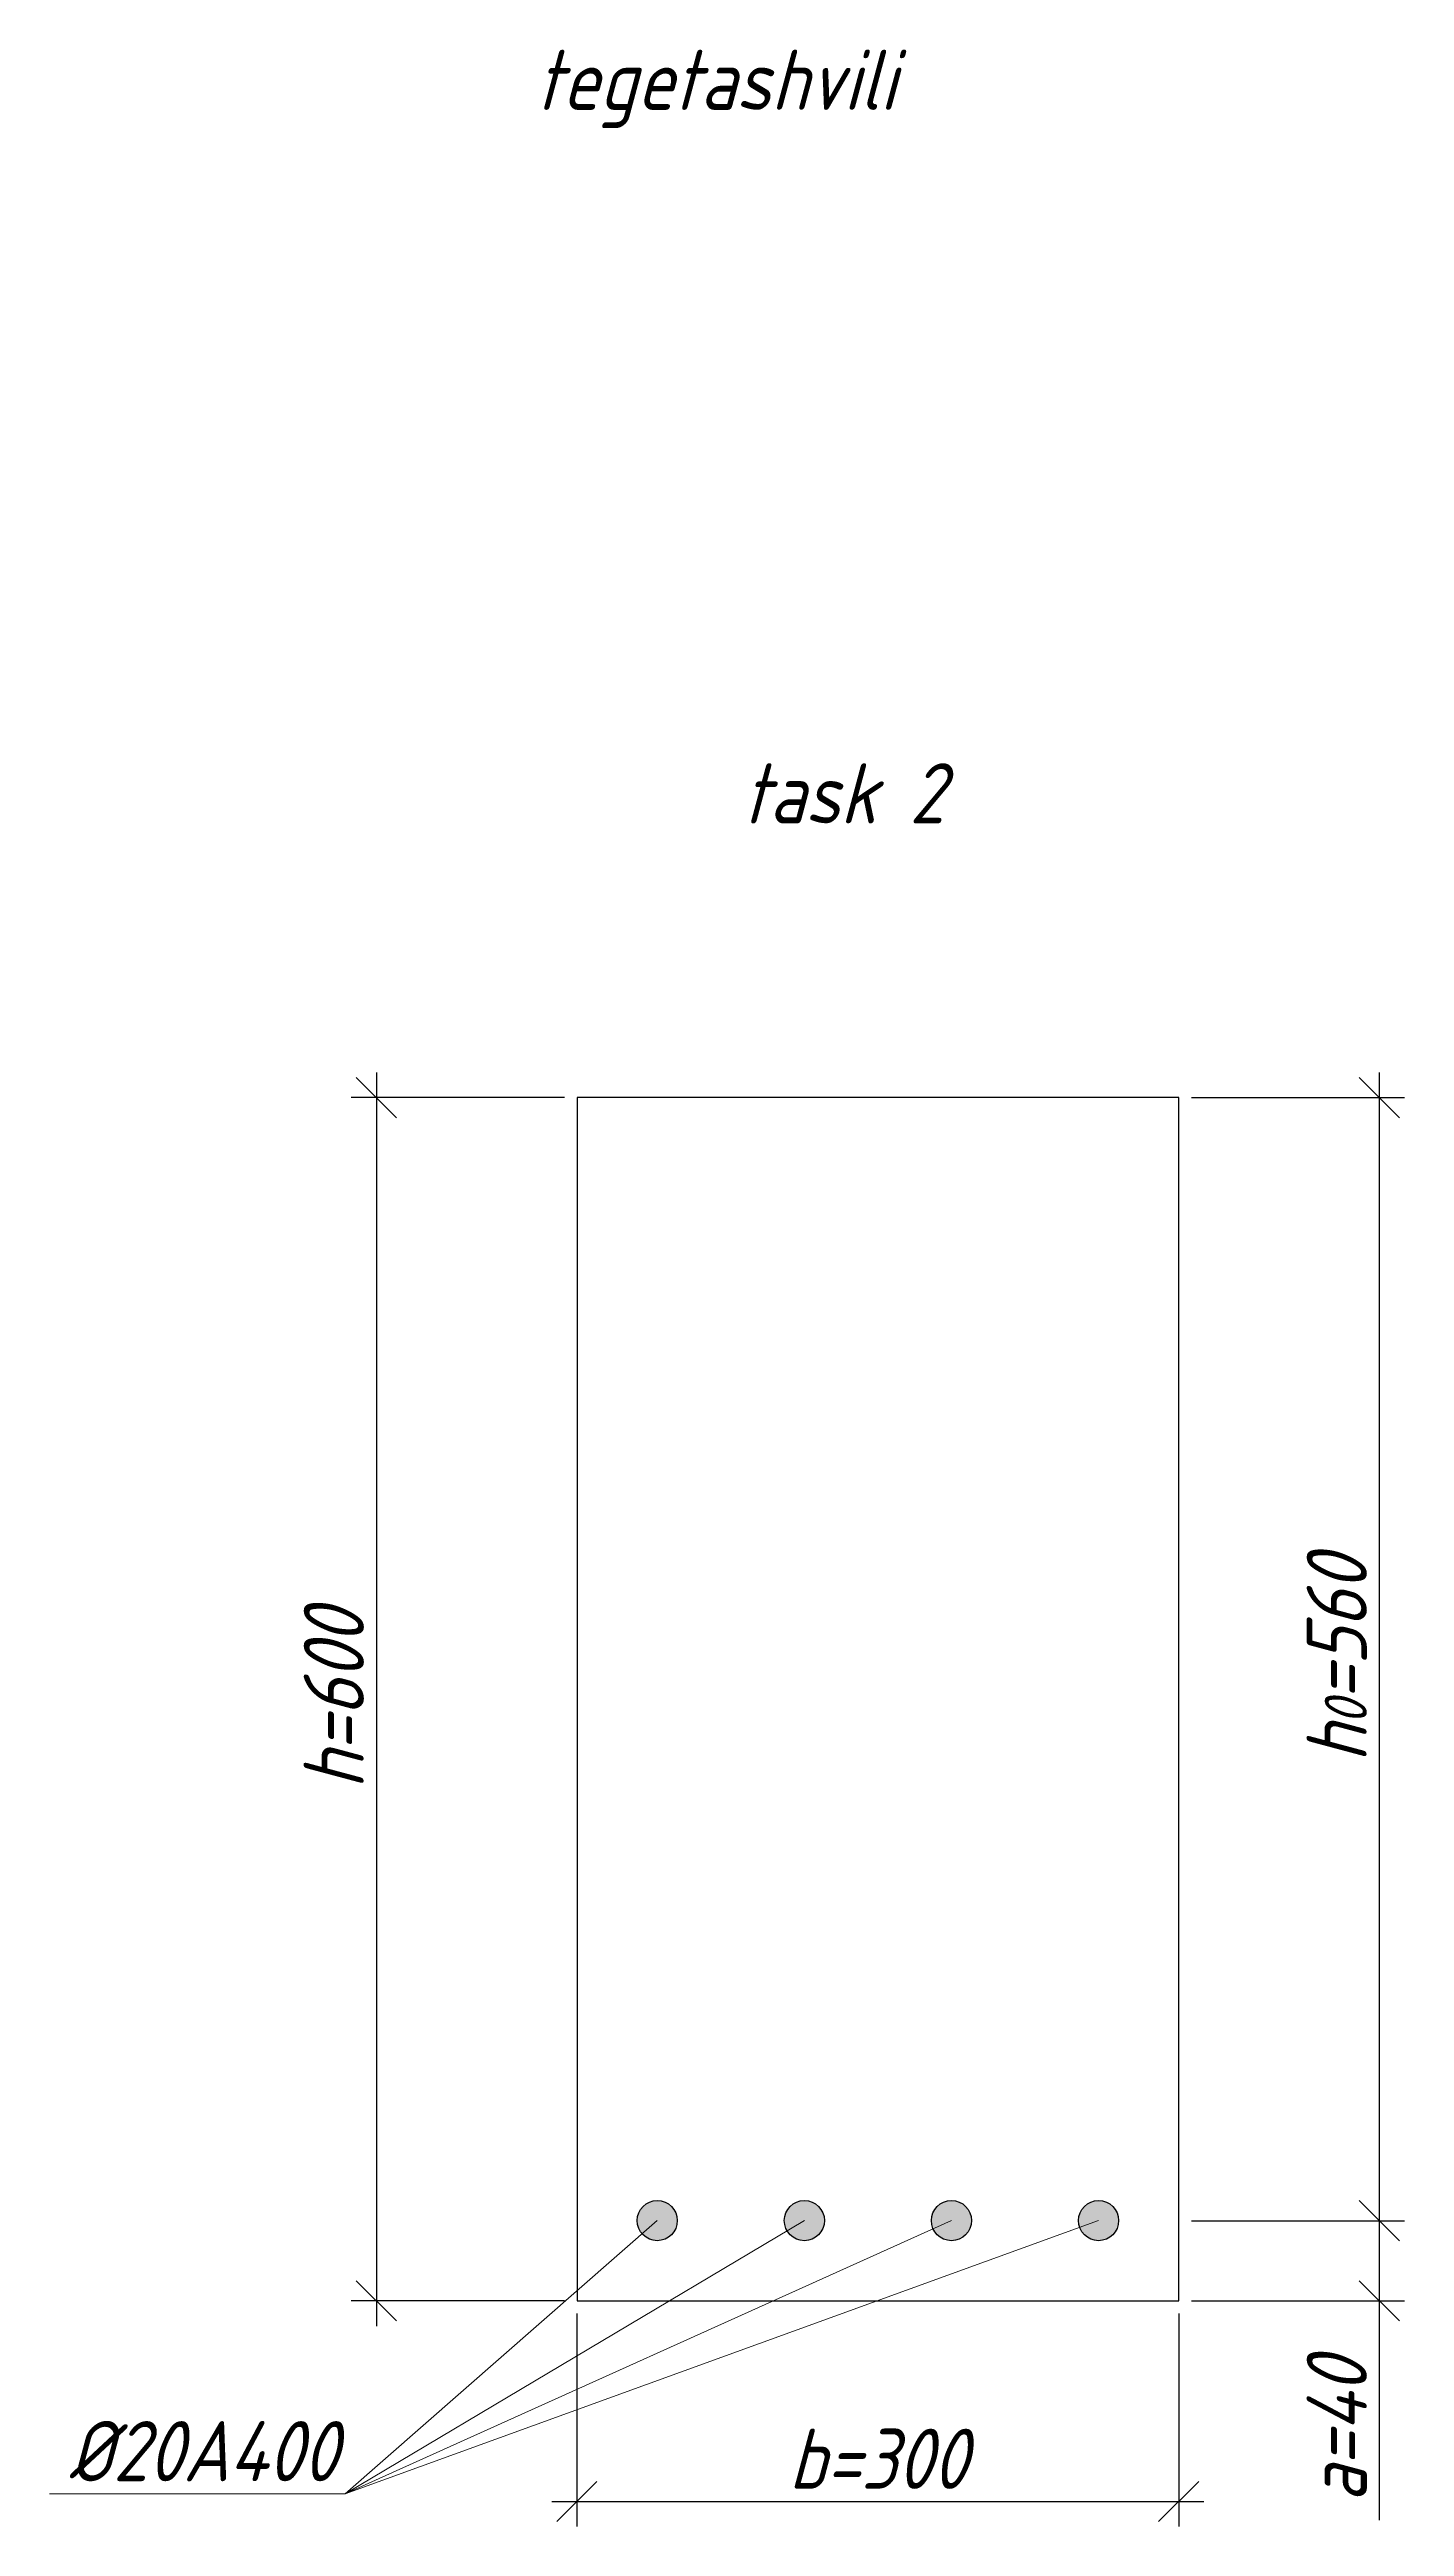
# Model space of a CAD drawing. Header units: millimetres. Extents: x -180 to 58926, y -10791 to 13515.
# Drawn here: x -66 to 610, y -5036 to -3801 of the extents above; entities that cross this region are included whole.
import ezdxf

# ---------------------------------------------------------------- set-up
doc = ezdxf.new("R2010")
doc.units = ezdxf.units.MM
for name, color, linetype, lineweight in [('basic', 95, 'Continuous', 30), ('size', 45, 'Continuous', 20), ('text', 13, 'Continuous', 20), ('thin', 153, 'Continuous', 18)]:
    doc.layers.add(name, color=color, linetype=linetype, lineweight=lineweight)
doc.styles.add('Structures', font='isocpeur.ttf', dxfattribs={"width": 0.85, "oblique": 15})
doc.dimstyles.new('Structures', dxfattribs={"dimtxt": 3, "dimasz": 2, "dimexe": 1.25, "dimexo": 0.625, "dimtad": 1, "dimtxsty": 'Structures', "dimblk": 'OBLIQUE', "dimcen": 2.5, "dimdle": 1.25, "dimadec": 0, "dimazin": 0, "dimtfac": 1, "dimtmove": 0, "dimatfit": 3, "dimfxl": 1, "dimarcsym": 0})

msp = doc.modelspace()

# ---------------------------------------------------------------- texts
at = {"layer": 'text', "char_height": 30, "width": 137.52879, "attachment_point": 5, "style": 'Structures'}
for s, insert in [('tegetashvili', (266.35, -3820.438)), ('task 2', (329.935, -4171.677)), ('%%C20A400', (10.584, -4998.339))]:
    msp.add_mtext(s, dxfattribs=dict(at, insert=insert))

# ---------------------------------------------------------------- blocks, each defined once
blk = doc.blocks.new('_Oblique')
at = {"color": 0, "linetype": 'ByBlock', "lineweight": -2}
blk.add_line((-0.5, -0.5), (0.5, 0.5), dxfattribs=at)
blk = doc.blocks.new('*D140')
at = {"layer": 'Defpoints', "color": 0, "transparency": 16777216}
for p in [(197, -4923.4), (497, -4923.4), (497, -5023.4)]:
    blk.add_point(p, dxfattribs=at)
at = {"layer": 'size', "color": 0, "lineweight": -2, "transparency": 16777216}
for p, q in [((197, -4929.6), (197, -5035.9)), ((497, -4929.6), (497, -5035.9)), ((184.5, -5023.4), (509.5, -5023.4))]:
    blk.add_line(p, q, dxfattribs=at)
at = {"layer": 'size', "color": 0, "lineweight": -2, "transparency": 16777216, "xscale": 20, "yscale": 20, "zscale": 20, "rotation": 180}
blk.add_blockref('_Oblique', (197, -5023.4), dxfattribs=at)
at = {"layer": 'size', "color": 0, "lineweight": -2, "transparency": 16777216, "xscale": 20, "yscale": 20, "zscale": 20}
blk.add_blockref('_Oblique', (497, -5023.4), dxfattribs=at)
at = {"layer": 'size', "color": 0, "transparency": 16777216, "insert": (347, -5002.1), "char_height": 30, "attachment_point": 5, "style": 'Structures'}
blk.add_mtext('b=300', dxfattribs=at)
blk = doc.blocks.new('*D141')
at = {"layer": 'Defpoints', "color": 0, "transparency": 16777216}
for p in [(197, -4323.4), (97, -4923.4), (197, -4923.4)]:
    blk.add_point(p, dxfattribs=at)
at = {"layer": 'size', "color": 0, "lineweight": -2, "transparency": 16777216}
for p, q in [((97, -4310.9), (97, -4935.9)), ((190.8, -4323.4), (84.5, -4323.4)), ((190.8, -4923.4), (84.5, -4923.4))]:
    blk.add_line(p, q, dxfattribs=at)
at = {"layer": 'size', "color": 0, "lineweight": -2, "transparency": 16777216, "xscale": 20, "yscale": 20, "zscale": 20}
for p, rotation in [((97, -4323.4), 90), ((97, -4923.4), 270)]:
    blk.add_blockref('_Oblique', p, dxfattribs=dict(at, rotation=rotation))
at = {"layer": 'size', "color": 0, "transparency": 16777216, "insert": (75.8, -4623.4), "char_height": 30, "attachment_point": 5, "rotation": 90, "style": 'Structures'}
blk.add_mtext('h=600', dxfattribs=at)
blk = doc.blocks.new('*D142')
at = {"layer": 'Defpoints', "color": 0, "transparency": 16777216}
for p in [(497, -4323.4), (497, -4883.4), (597, -4883.4)]:
    blk.add_point(p, dxfattribs=at)
at = {"layer": 'size', "color": 0, "lineweight": -2, "transparency": 16777216}
for p, q in [((597, -4310.9), (597, -4895.9)), ((503.3, -4323.4), (609.5, -4323.4)), ((503.3, -4883.4), (609.5, -4883.4))]:
    blk.add_line(p, q, dxfattribs=at)
at = {"layer": 'size', "color": 0, "lineweight": -2, "transparency": 16777216, "xscale": 20, "yscale": 20, "zscale": 20}
for p, rotation in [((597, -4323.4), 90), ((597, -4883.4), 270)]:
    blk.add_blockref('_Oblique', p, dxfattribs=dict(at, rotation=rotation))
at = {"layer": 'size', "color": 0, "transparency": 16777216, "insert": (575.8, -4603.4), "char_height": 30, "attachment_point": 5, "rotation": 90, "style": 'Structures'}
blk.add_mtext('h{\\H0.7x;\\S^ 0;}=560', dxfattribs=at)
blk = doc.blocks.new('*D143')
at = {"layer": 'Defpoints', "color": 0, "transparency": 16777216}
for p in [(497, -4883.4), (497, -4923.4), (597, -4923.4)]:
    blk.add_point(p, dxfattribs=at)
at = {"layer": 'size', "color": 0, "lineweight": -2, "transparency": 16777216}
for p, q in [((597, -4870.9), (597, -4923.4)), ((503.3, -4883.4), (609.5, -4883.4)), ((503.3, -4923.4), (609.5, -4923.4)), ((597, -4923.4), (597, -5032.7))]:
    blk.add_line(p, q, dxfattribs=at)
at = {"layer": 'size', "color": 0, "lineweight": -2, "transparency": 16777216, "xscale": 20, "yscale": 20, "zscale": 20}
for p, rotation in [((597, -4883.4), 90), ((597, -4923.4), 270)]:
    blk.add_blockref('_Oblique', p, dxfattribs=dict(at, rotation=rotation))
at = {"layer": 'size', "color": 0, "transparency": 16777216, "insert": (575.8, -4988), "char_height": 30, "attachment_point": 5, "rotation": 90, "style": 'Structures'}
blk.add_mtext('a=40', dxfattribs=at)

# ---------------------------------------------------------------- dimensions: what is measured, and where the dimension line sits
at = {"layer": 'size'}
for base, p1, p2, text, picture, middle in [((97.047, -4923.352), (197.047, -4323.352), (197.047, -4923.352), 'h=<>', '*D141', (75.797, -4623.352)), ((597.047, -4883.352), (497.047, -4323.352), (497.047, -4883.352), 'h{\\H0.7x;\\S^ 0;}=<>', '*D142', (575.797, -4603.352)), ((597.047, -4923.352), (497.047, -4883.352), (497.047, -4923.352), 'a=<>', '*D143', (575.797, -4988.046))]:
    dim = msp.add_linear_dim(base=base, p1=p1, p2=p2, angle=90, text=text, dimstyle='Structures', dxfattribs=at)
    dim.commit()
    dim.dimension.update_dxf_attribs({"geometry": picture, "text_midpoint": middle})
dim = msp.add_linear_dim(base=(497.047, -5023.352), p1=(197.047, -4923.352), p2=(497.047, -4923.352), text='b=<>', dimstyle='Structures', dxfattribs=at)
dim.commit()
dim.dimension.update_dxf_attribs({"geometry": '*D140', "text_midpoint": (347.047, -5002.102)})

# ---------------------------------------------------------------- hatches: boundary and pattern name
at = {"layer": 'basic'}
h = msp.add_hatch(color=256, dxfattribs=at)
h.dxf.hatch_style = 1
h.paths.add_polyline_path([(247.047, -4883.352, 1), (227.047, -4883.352, 1)])
h.paths.add_polyline_path([(320.381, -4883.352, 1), (300.381, -4883.352, 1)])
h.paths.add_polyline_path([(393.714, -4883.352, 1), (373.714, -4883.352, 1)])
h.paths.add_polyline_path([(447.047, -4883.352, 1), (467.047, -4883.352, 1)])

# ---------------------------------------------------------------- linework, layer by layer
for p, q in [((497.047, -4323.352), (197.047, -4323.352)), ((197.047, -4323.352), (197.047, -4923.352)), ((497.047, -4923.352), (497.047, -4323.352)), ((197.047, -4923.352), (497.047, -4923.352))]:
    msp.add_line(p, q, dxfattribs=at)
for centre in [(237.047, -4883.352), (310.381, -4883.352), (383.714, -4883.352), (457.047, -4883.352)]:
    msp.add_circle(centre, 10, dxfattribs=at)
at = {"layer": 'thin'}
for p, q in [((237.047, -4883.352), (81.516, -5019.602)), ((81.516, -5019.602), (310.381, -4883.352)), ((81.516, -5019.602), (383.714, -4883.352)), ((81.516, -5019.602), (457.047, -4883.352)), ((81.516, -5019.602), (-65.92, -5019.602))]:
    msp.add_line(p, q, dxfattribs=at)

msp.set_redraw_order([(e.dxf.handle, doc.entitydb.next_handle()) for e in msp.query("TEXT MTEXT ATTDEF DIMENSION ARC_DIMENSION")])  # texts and dimensions are drawn at this point

doc.saveas('drawing.dxf')
